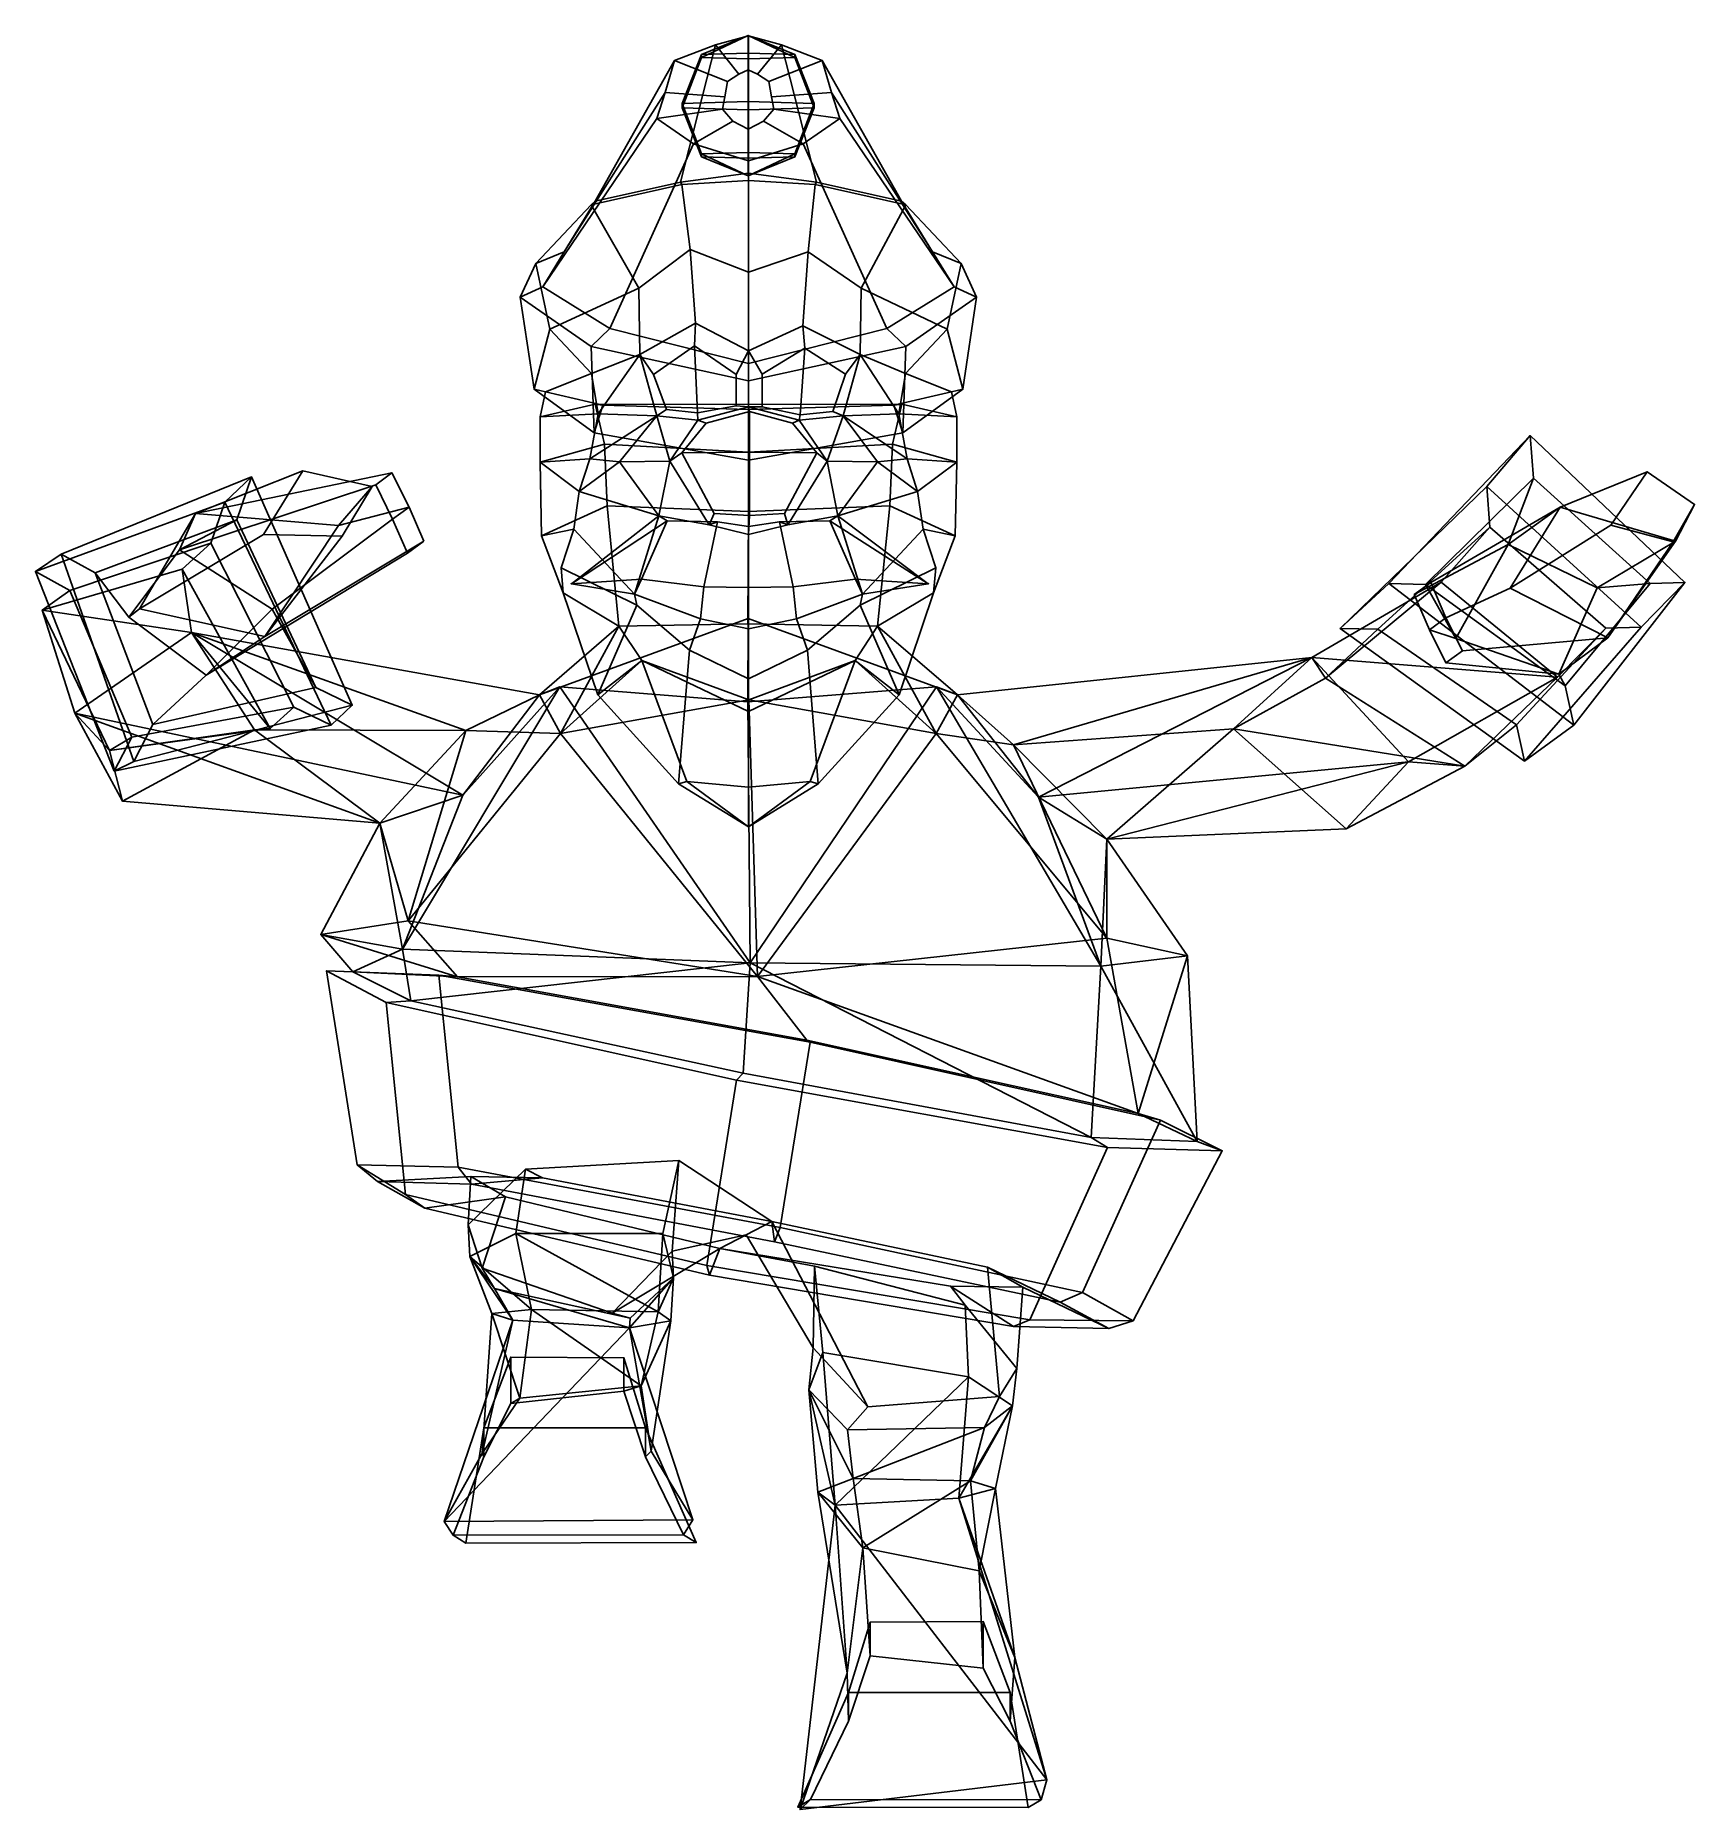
# Model space of a CAD drawing. Extents: x -209 to 274, y -153 to 364.
import ezdxf

# ---------------------------------------------------------------- set-up
doc = ezdxf.new("R2010")
doc.units = 0

msp = doc.modelspace()

# ---------------------------------------------------------------- linework, layer by layer
for p in [(-53.080547, 204.361359, 96.495125), (50.926022, 204.361359, 96.495125)]:
    msp.add_point(p)
for points in [[(-1.480983, 324.028534, 91.236755), (-1.508978, 364.054626, 31.565107), (-11.135486, 361.408691, 29.512691), (-21.269245, 321.433197, 84.269371)], [(-1.550823, 359.025208, -24.222599), (-1.550819, 364.18158, -39.463676), (-15.159712, 358.6073, -31.675127)], [(-15.159712, 358.6073, -31.675127), (-1.550819, 364.18158, -39.463676), (-15.159708, 357.771454, -46.580177)], [(-1.550819, 364.18158, -39.463676), (-1.550816, 357.353516, -54.032757), (-15.159708, 357.771454, -46.580177)], [(-1.560808, 354.180878, -29.693254), (-4.25623, 352.919006, -29.629309), (-11.135486, 361.408691, 29.512691), (-1.508978, 364.054626, 31.565107)], [(-1.560808, 354.180878, -29.693254), (-1.508978, 364.054626, 31.565107), (8.117529, 361.40863, 29.512695), (1.134614, 352.919006, -29.629307)], [(-1.550823, 359.025208, -24.222599), (12.058102, 358.6073, -31.675121), (-1.550819, 364.18158, -39.463676)], [(-1.550819, 364.18158, -39.463676), (12.058105, 357.771454, -46.58017), (-1.550816, 357.353516, -54.032757)], [(12.058102, 358.6073, -31.675121), (12.058105, 357.771454, -46.58017), (-1.550819, 364.18158, -39.463676)], [(-1.480983, 324.028534, 91.236755), (18.307278, 321.433197, 84.269371), (8.117529, 361.40863, 29.512695), (-1.508978, 364.054626, 31.565107)], [(-55.170082, 301.1203, 48.463665), (-46.129551, 315.919891, 72.529755), (-23.065844, 356.874786, 25.995867), (-25.744473, 347.536499, 18.752388)], [(-46.129551, 315.919891, 72.529755), (-21.269245, 321.433197, 84.269371), (-11.135486, 361.408691, 29.512691), (-23.065844, 356.874786, 25.995867)], [(-7.596731, 350.756775, -29.519733), (-8.346747, 346.303314, -29.294018), (-25.744473, 347.536499, 18.752388), (-23.065844, 356.874786, 25.995867)], [(-4.25623, 352.919006, -29.629309), (-7.596731, 350.756775, -29.519733), (-23.065844, 356.874786, 25.995867), (-11.135486, 361.408691, 29.512691)], [(-1.550824, 344.904968, -17.23749), (-1.550823, 359.025208, -24.222599), (-15.159712, 358.6073, -31.675127), (-20.796721, 344.313934, -27.776936)], [(-20.796721, 344.313934, -27.776936), (-15.159712, 358.6073, -31.675127), (-15.159708, 357.771454, -46.580177), (-20.796715, 343.131866, -48.855938)], [(-15.159708, 357.771454, -46.580177), (-1.550816, 357.353516, -54.032757), (-1.550815, 342.540833, -59.395405), (-20.796715, 343.131866, -48.855938)], [(-1.550824, 344.904968, -17.23749), (17.695072, 344.313934, -27.776924), (12.058102, 358.6073, -31.675121), (-1.550823, 359.025208, -24.222599)], [(12.058105, 357.771454, -46.58017), (17.695078, 343.131866, -48.855927), (-1.550815, 342.540833, -59.395405), (-1.550816, 357.353516, -54.032757)], [(1.134614, 352.919006, -29.629307), (8.117529, 361.40863, 29.512695), (20.047888, 356.874786, 25.995871), (4.475114, 350.756775, -29.51973)], [(4.475114, 350.756775, -29.51973), (20.047888, 356.874786, 25.995871), (22.726511, 347.536499, 18.752394), (5.225128, 346.303314, -29.294014)], [(43.167591, 315.919861, 72.529755), (20.047888, 356.874786, 25.995871), (8.117529, 361.40863, 29.512695), (18.307278, 321.433197, 84.269371)], [(17.695072, 344.313934, -27.776924), (17.695078, 343.131866, -48.855927), (12.058105, 357.771454, -46.58017), (12.058102, 358.6073, -31.675121)], [(52.208122, 301.12027, 48.463665), (22.726511, 347.536499, 18.752394), (20.047888, 356.874786, 25.995871), (43.167591, 315.919861, 72.529755)], [(-61.440025, 290.915314, 27.621826), (-55.170082, 301.1203, 48.463665), (-25.744473, 347.536499, 18.752388), (-28.196831, 340.003815, 12.90949)], [(-8.346747, 346.303314, -29.294018), (-9.033408, 342.710968, -29.111944), (-28.196831, 340.003815, 12.90949), (-25.744473, 347.536499, 18.752388)], [(5.225128, 346.303314, -29.294014), (22.726511, 347.536499, 18.752394), (25.178873, 340.003815, 12.909496), (5.911789, 342.710968, -29.11194)], [(58.478058, 290.915314, 27.621828), (25.178873, 340.003815, 12.909496), (22.726511, 347.536499, 18.752394), (52.208122, 301.12027, 48.463665)], [(-9.033408, 342.710968, -29.111944), (-6.032464, 339.199371, -28.933941), (-17.47917, 332.640442, 7.197935), (-28.196831, 340.003815, 12.90949)], [(-1.550824, 344.904968, -17.23749), (-20.796721, 344.313934, -27.776936), (-15.159712, 329.674347, -30.052633), (-1.550823, 330.092285, -22.600105)], [(-20.796721, 344.313934, -27.776936), (-20.796715, 343.131866, -48.855938), (-15.159709, 328.838531, -44.95768), (-15.159712, 329.674347, -30.052633)], [(-15.159709, 328.838531, -44.95768), (-20.796715, 343.131866, -48.855938), (-1.550815, 342.540833, -59.395405), (-1.550816, 328.420593, -52.410263)], [(-1.550824, 344.904968, -17.23749), (-1.550823, 330.092285, -22.600105), (12.0581, 329.674347, -30.052626), (17.695072, 344.313934, -27.776924)], [(12.058103, 328.838501, -44.957676), (-1.550816, 328.420593, -52.410263), (-1.550815, 342.540833, -59.395405), (17.695078, 343.131866, -48.855927)], [(5.911789, 342.710968, -29.11194), (25.178873, 340.003815, 12.909496), (14.461205, 332.640442, 7.197938), (2.910841, 339.199371, -28.933939)], [(17.695072, 344.313934, -27.776924), (12.0581, 329.674347, -30.052626), (12.058103, 328.838501, -44.957676), (17.695078, 343.131866, -48.855927)], [(-41.852112, 278.763458, 9.750243), (-61.440025, 290.915314, 27.621826), (-28.196831, 340.003815, 12.90949), (-17.47917, 332.640442, 7.197935)], [(-6.032464, 339.199371, -28.933941), (-1.560812, 336.833618, -28.814051), (-1.508983, 327.67981, 3.350095), (-17.47917, 332.640442, 7.197935)], [(2.910841, 339.199371, -28.933939), (14.461205, 332.640442, 7.197938), (-1.508983, 327.67981, 3.350095), (-1.560812, 336.833618, -28.814051)], [(38.890137, 278.763458, 9.750244), (14.461205, 332.640442, 7.197938), (25.178873, 340.003815, 12.909496), (58.478058, 290.915314, 27.621828)], [(-1.480985, 268.595825, -6.900946), (-41.852112, 278.763458, 9.750243), (-17.47917, 332.640442, 7.197935), (-1.508983, 327.67981, 3.350095)], [(-1.480985, 268.595825, -6.900946), (-1.508983, 327.67981, 3.350095), (14.461205, 332.640442, 7.197938), (38.890137, 278.763458, 9.750244)], [(-1.550823, 330.092285, -22.600105), (-15.159712, 329.674347, -30.052633), (-1.550829, 323.264221, -37.169125)], [(-15.159712, 329.674347, -30.052633), (-15.159709, 328.838531, -44.95768), (-1.550829, 323.264221, -37.169125)], [(-1.550829, 323.264221, -37.169125), (-15.159709, 328.838531, -44.95768), (-1.550816, 328.420593, -52.410263)], [(-1.550823, 330.092285, -22.600105), (-1.550829, 323.264221, -37.169125), (12.0581, 329.674347, -30.052626)], [(12.0581, 329.674347, -30.052626), (-1.550829, 323.264221, -37.169125), (12.058103, 328.838501, -44.957676)], [(-1.550829, 323.264221, -37.169125), (-1.550816, 328.420593, -52.410263), (12.058103, 328.838501, -44.957676)], [(-20.880581, 320.790527, 89.630844), (-21.269245, 321.433197, 84.269371), (-46.129551, 315.919891, 72.529755), (-47.371902, 314.785736, 77.74115)], [(-18.523756, 301.832581, 100.167076), (-20.880581, 320.790527, 89.630844), (-47.371902, 314.785736, 77.74115), (-33.464493, 290.57312, 92.120445)], [(-1.480983, 321.95575, 95.680748), (-1.480983, 324.028534, 91.236755), (-21.269245, 321.433197, 84.269371), (-20.880581, 320.790527, 89.630844)], [(-1.480985, 295.202393, 106.743889), (-1.480983, 321.95575, 95.680748), (-20.880581, 320.790527, 89.630844), (-18.523756, 301.832581, 100.167076)], [(-1.480985, 295.202393, 106.743889), (15.965511, 301.088654, 100.480972), (17.918613, 320.790527, 89.630844), (-1.480983, 321.95575, 95.680748)], [(-1.480983, 321.95575, 95.680748), (17.918613, 320.790527, 89.630844), (18.307278, 321.433197, 84.269371), (-1.480983, 324.028534, 91.236755)], [(15.965511, 301.088654, 100.480972), (31.374563, 290.57312, 92.120453), (44.409943, 314.785706, 77.74115), (17.918613, 320.790527, 89.630844)], [(17.918613, 320.790527, 89.630844), (44.409943, 314.785706, 77.74115), (43.167591, 315.919861, 72.529755), (18.307278, 321.433197, 84.269371)], [(-47.371902, 314.785736, 77.74115), (-46.129551, 315.919891, 72.529755), (-55.170082, 301.1203, 48.463665), (-63.468761, 297.692627, 51.050709)], [(44.409943, 314.785706, 77.74115), (60.506798, 297.692627, 51.050709), (52.208122, 301.12027, 48.463665), (43.167591, 315.919861, 72.529755)], [(-33.464493, 290.57312, 92.120445), (-47.371902, 314.785736, 77.74115), (-63.468761, 297.692627, 51.050709), (-59.4217, 278.621124, 76.473877)], [(31.374563, 290.57312, 92.120453), (56.459736, 278.621094, 76.473877), (60.506798, 297.692627, 51.050709), (44.409943, 314.785706, 77.74115)], [(-63.468761, 297.692627, 51.050709), (-55.170082, 301.1203, 48.463665), (-61.440025, 290.915314, 27.621826), (-67.994453, 287.858368, 27.112005)], [(-18.523756, 301.832581, 100.167076), (-33.464493, 290.57312, 92.120445), (-33.171783, 271.173981, 94.325401), (-16.955067, 280.313232, 105.605255)], [(-1.480985, 295.202393, 106.743889), (-18.523756, 301.832581, 100.167076), (-16.955067, 280.313232, 105.605255), (-1.480986, 272.267914, 108.228951)], [(-1.480985, 295.202393, 106.743889), (-1.480986, 272.267914, 108.228951), (14.396816, 279.518463, 105.66803), (15.965511, 301.088654, 100.480972)], [(15.965511, 301.088654, 100.480972), (14.396816, 279.518463, 105.66803), (31.081848, 271.173981, 94.325401), (31.374563, 290.57312, 92.120453)], [(60.506798, 297.692627, 51.050709), (65.032486, 287.858337, 27.112007), (58.478058, 290.915314, 27.621828), (52.208122, 301.12027, 48.463665)], [(-59.4217, 278.621124, 76.473877), (-63.468761, 297.692627, 51.050709), (-67.994453, 287.858368, 27.112005), (-63.995117, 261.042145, 42.949715)], [(56.459736, 278.621094, 76.473877), (61.03315, 261.042145, 42.949718), (65.032486, 287.858337, 27.112007), (60.506798, 297.692627, 51.050709)], [(-67.994453, 287.858368, 27.112005), (-61.440025, 290.915314, 27.621826), (-41.852112, 278.763458, 9.750243), (-47.380829, 273.473145, 7.848574)], [(-47.256161, 265.652618, 78.194908), (-33.171783, 271.173981, 94.325401), (-33.464493, 290.57312, 92.120445), (-59.4217, 278.621124, 76.473877)], [(44.294189, 265.652618, 78.194916), (56.459736, 278.621094, 76.473877), (31.374563, 290.57312, 92.120453), (31.081848, 271.173981, 94.325401)], [(65.032486, 287.858337, 27.112007), (44.418858, 273.473145, 7.848576), (38.890137, 278.763458, 9.750244), (58.478058, 290.915314, 27.621828)], [(-63.995117, 261.042145, 42.949715), (-67.994453, 287.858368, 27.112005), (-47.380829, 273.473145, 7.848574), (-46.4855, 248.3526, 19.919237)], [(61.03315, 261.042145, 42.949718), (43.523533, 248.3526, 19.919237), (44.418858, 273.473145, 7.848576), (65.032486, 287.858337, 27.112007)], [(-17.213915, 273.693878, 104.469688), (-16.955067, 280.313232, 105.605255), (-33.171783, 271.173981, 94.325401), (-29.151047, 265.325165, 94.654114)], [(-17.213915, 273.693878, 104.469688), (-5.066041, 265.321991, 106.095718), (-1.480986, 272.267914, 108.228951), (-16.955067, 280.313232, 105.605255)], [(14.903687, 272.998749, 104.268639), (14.396816, 279.518463, 105.66803), (-1.480986, 272.267914, 108.228951), (2.557207, 265.441254, 106.276031)], [(14.903687, 272.998749, 104.268639), (26.823032, 265.444672, 92.15062), (31.081848, 271.173981, 94.325401), (14.396816, 279.518463, 105.66803)], [(-59.4217, 278.621124, 76.473877), (-63.995117, 261.042145, 42.949715), (-60.689575, 260.29483, 41.984482), (-47.256161, 265.652618, 78.194908)], [(-47.380829, 273.473145, 7.848574), (-41.852112, 278.763458, 9.750243), (-1.480985, 268.595825, -6.900946), (-1.480985, 263.494965, -9.689283)], [(44.418858, 273.473145, 7.848576), (-1.480985, 263.494965, -9.689283), (-1.480985, 268.595825, -6.900946), (38.890137, 278.763458, 9.750244)], [(56.459736, 278.621094, 76.473877), (44.294189, 265.652618, 78.194916), (57.727612, 260.29483, 41.984482), (61.03315, 261.042145, 42.949718)], [(-46.4855, 248.3526, 19.919237), (-47.380829, 273.473145, 7.848574), (-1.480985, 263.494965, -9.689283), (-1.480987, 240.404053, 1.817285)], [(-45.283409, 253.855225, 78.655991), (-33.171783, 271.173981, 94.325401), (-47.256161, 265.652618, 78.194908)], [(-28.241516, 253.294617, 98.549278), (-33.171783, 271.173981, 94.325401), (-45.283409, 253.855225, 78.655991)], [(-25.404045, 255.135315, 97.547935), (-29.151047, 265.325165, 94.654114), (-33.171783, 271.173981, 94.325401), (-28.241516, 253.294617, 98.549278)], [(-16.314558, 254.200775, 102.64016), (-17.213915, 273.693878, 104.469688), (-29.151047, 265.325165, 94.654114), (-25.404045, 255.135315, 97.547935)], [(-5.066041, 265.321991, 106.095718), (-17.213915, 273.693878, 104.469688), (-16.314558, 254.200775, 102.64016), (-5.066041, 256.204712, 106.939919)], [(-5.066041, 256.204712, 106.939919), (-1.480986, 255.957306, 110.144325), (-1.480986, 272.267914, 108.228951), (-5.066041, 265.321991, 106.095718)], [(43.523533, 248.3526, 19.919237), (-1.480987, 240.404053, 1.817285), (-1.480985, 263.494965, -9.689283), (44.418858, 273.473145, 7.848576)], [(2.557207, 255.936646, 107.318275), (2.557207, 265.441254, 106.276031), (-1.480986, 272.267914, 108.228951), (-1.480986, 255.957306, 110.144325)], [(2.557207, 265.441254, 106.276031), (2.557207, 255.936646, 107.318275), (13.586674, 253.588379, 102.009949), (14.903687, 272.998749, 104.268639)], [(13.586674, 253.588379, 102.009949), (23.148998, 254.584412, 95.723228), (26.823032, 265.444672, 92.15062), (14.903687, 272.998749, 104.268639)], [(23.148998, 254.584412, 95.723228), (26.151583, 253.294617, 98.549278), (31.081848, 271.173981, 94.325401), (26.823032, 265.444672, 92.15062)], [(26.151583, 253.294617, 98.549278), (42.321434, 253.855225, 78.655991), (31.081848, 271.173981, 94.325401)], [(42.321434, 253.855225, 78.655991), (44.294189, 265.652618, 78.194916), (31.081848, 271.173981, 94.325401)], [(-47.256161, 265.652618, 78.194908), (-60.689575, 260.29483, 41.984482), (-62.193985, 253.039124, 42.462151), (-45.283409, 253.855225, 78.655991)], [(44.294189, 265.652618, 78.194916), (42.321434, 253.855225, 78.655991), (59.232014, 253.039124, 42.462151), (57.727612, 260.29483, 41.984482)], [(-63.995117, 261.042145, 42.949715), (-46.4855, 248.3526, 19.919237), (-43.899372, 256.436768, 16.176975), (-60.689575, 260.29483, 41.984482)], [(-62.193985, 253.039124, 42.462151), (-60.689575, 260.29483, 41.984482), (-43.899372, 256.436768, 16.176975), (-46.211735, 256.718475, 12.67251)], [(61.03315, 261.042145, 42.949718), (57.727612, 260.29483, 41.984482), (40.937405, 256.436768, 16.176975), (43.523533, 248.3526, 19.919237)], [(59.232014, 253.039124, 42.462151), (43.24976, 256.718506, 12.67251), (40.937405, 256.436768, 16.176975), (57.727612, 260.29483, 41.984482)], [(-62.215767, 239.845154, 44.641083), (-62.193985, 253.039124, 42.462151), (-46.211735, 256.718475, 12.67251), (-43.466957, 245.021423, 11.188781)], [(-45.283409, 253.855225, 78.655991), (-62.193985, 253.039124, 42.462151), (-62.215767, 239.845154, 44.641083), (-47.725178, 240.756104, 78.504814)], [(-47.725178, 240.756104, 78.504814), (-28.241516, 253.294617, 98.549278), (-45.283409, 253.855225, 78.655991)], [(-46.4855, 248.3526, 19.919237), (-1.480987, 240.404053, 1.817285), (-1.480986, 255.17337, -0.729766), (-43.899372, 256.436768, 16.176975)], [(-46.211735, 256.718475, 12.67251), (-43.899372, 256.436768, 16.176975), (-1.480986, 255.17337, -0.729766), (-1.480986, 256.644318, -2.405132)], [(-43.466957, 245.021423, 11.188781), (-46.211735, 256.718475, 12.67251), (-1.480986, 256.644318, -2.405132), (-1.480986, 242.768127, -0.945824)], [(-16.314558, 254.200775, 102.64016), (-25.404045, 255.135315, 97.547935), (-28.241516, 253.294617, 98.549278), (-16.281666, 252.013733, 104.835991)], [(-1.222603, 242.754028, 128.666168), (-1.222603, 254.570953, 124.536148), (-13.845478, 251.136719, 121.01963), (-20.921806, 242.572357, 122.216965)], [(-16.314558, 254.200775, 102.64016), (-16.281666, 252.013733, 104.835991), (-1.480986, 255.957306, 110.144325), (-5.066041, 256.204712, 106.939919)], [(-1.222603, 254.570953, 124.536148), (-1.480986, 255.957306, 110.144325), (-16.281666, 252.013733, 104.835991), (-13.845478, 251.136719, 121.01963)], [(43.523533, 248.3526, 19.919237), (40.937405, 256.436768, 16.176975), (-1.480986, 255.17337, -0.729766), (-1.480987, 240.404053, 1.817285)], [(43.24976, 256.718506, 12.67251), (-1.480986, 256.644318, -2.405132), (-1.480986, 255.17337, -0.729766), (40.937405, 256.436768, 16.176975)], [(40.504986, 245.021423, 11.188781), (-1.480986, 242.768127, -0.945824), (-1.480986, 256.644318, -2.405132), (43.24976, 256.718506, 12.67251)], [(-1.222603, 254.570953, 124.536148), (11.400269, 251.136719, 121.01963), (13.319693, 252.013733, 104.835991), (-1.480986, 255.957306, 110.144325)], [(13.586674, 253.588379, 102.009949), (2.557207, 255.936646, 107.318275), (-1.480986, 255.957306, 110.144325), (13.319693, 252.013733, 104.835991)], [(-1.222603, 242.754028, 128.666168), (18.476597, 242.572357, 122.216965), (11.400269, 251.136719, 121.01963), (-1.222603, 254.570953, 124.536148)], [(13.586674, 253.588379, 102.009949), (13.319693, 252.013733, 104.835991), (26.151583, 253.294617, 98.549278), (23.148998, 254.584412, 95.723228)], [(44.76321, 240.756104, 78.504814), (42.321434, 253.855225, 78.655991), (26.151583, 253.294617, 98.549278)], [(59.253799, 239.845154, 44.641083), (40.504986, 245.021423, 11.188781), (43.24976, 256.718506, 12.67251), (59.232014, 253.039124, 42.462151)], [(42.321434, 253.855225, 78.655991), (44.76321, 240.756104, 78.504814), (59.253799, 239.845154, 44.641083), (59.232014, 253.039124, 42.462151)], [(-39.071201, 239.939331, 101.72583), (-28.241516, 253.294617, 98.549278), (-47.725178, 240.756104, 78.504814)], [(-39.071201, 239.939331, 101.72583), (-24.439442, 240.092712, 104.760262), (-28.241516, 253.294617, 98.549278)], [(-24.439442, 240.092712, 104.760262), (-16.281666, 252.013733, 104.835991), (-28.241516, 253.294617, 98.549278)], [(-20.921806, 242.572357, 122.216965), (-13.845478, 251.136719, 121.01963), (-16.281666, 252.013733, 104.835991), (-24.439442, 240.092712, 104.760262)], [(18.476597, 242.572357, 122.216965), (21.47747, 240.092712, 104.760262), (13.319693, 252.013733, 104.835991), (11.400269, 251.136719, 121.01963)], [(21.47747, 240.092712, 104.760262), (26.151583, 253.294617, 98.549278), (13.319693, 252.013733, 104.835991)], [(36.10923, 239.939331, 101.72583), (26.151583, 253.294617, 98.549278), (21.47747, 240.092712, 104.760262)], [(36.10923, 239.939331, 101.72583), (44.76321, 240.756104, 78.504814), (26.151583, 253.294617, 98.549278)], [(-61.779411, 218.290894, 46.003769), (-62.215767, 239.845154, 44.641083), (-43.466957, 245.021423, 11.188781), (-42.67424, 227.033752, 14.099627)], [(-42.67424, 227.033752, 14.099627), (-43.466957, 245.021423, 11.188781), (-1.480986, 242.768127, -0.945824), (-1.480986, 225.408051, 3.485335)], [(39.712269, 227.033752, 14.099627), (-1.480986, 225.408051, 3.485335), (-1.480986, 242.768127, -0.945824), (40.504986, 245.021423, 11.188781)], [(58.817448, 218.290894, 46.003769), (39.712269, 227.033752, 14.099627), (40.504986, 245.021423, 11.188781), (59.253799, 239.845154, 44.641083)], [(170.988953, 191.363647, 113.972092), (185.155518, 204.397858, 140.929077), (226.385193, 247.54541, 98.930054), (213.770584, 232.668396, 73.064835)], [(185.155518, 204.397858, 140.929077), (195.916458, 204.174164, 135.766418), (227.395081, 235.13501, 104.430435), (226.385193, 247.54541, 98.930054)], [(271.477966, 204.757751, 98.474503), (258.721771, 191.729431, 70.823868), (213.770584, 232.668396, 73.064835), (226.385193, 247.54541, 98.930054)], [(271.477966, 204.757751, 98.474503), (226.385193, 247.54541, 98.930054), (227.395081, 235.13501, 104.430435), (261.312256, 204.446808, 103.603859)], [(-47.725178, 240.756104, 78.504814), (-62.215767, 239.845154, 44.641083), (-50.791252, 231.232727, 77.948036)], [(-52.396996, 220.302795, 78.12674), (-50.791252, 231.232727, 77.948036), (-62.215767, 239.845154, 44.641083), (-61.779411, 218.290894, 46.003769)], [(-50.791252, 231.232727, 77.948036), (-39.071201, 239.939331, 101.72583), (-47.725178, 240.756104, 78.504814)], [(-27.574581, 224.126007, 98.608398), (-39.071201, 239.939331, 101.72583), (-50.791252, 231.232727, 77.948036)], [(-27.574581, 224.126007, 98.608398), (-24.439442, 240.092712, 104.760262), (-39.071201, 239.939331, 101.72583)], [(-12.947447, 221.505615, 104.511536), (-24.439442, 240.092712, 104.760262), (-27.574581, 224.126007, 98.608398)], [(-11.497478, 224.824371, 117.381271), (-20.921806, 242.572357, 122.216965), (-24.439442, 240.092712, 104.760262), (-12.947447, 221.505615, 104.511536)], [(-1.222603, 224.302917, 122.611298), (-1.222603, 242.754028, 128.666168), (-20.921806, 242.572357, 122.216965), (-11.497478, 224.824371, 117.381271)], [(-1.222603, 224.302917, 122.611298), (9.052271, 224.824371, 117.381271), (18.476597, 242.572357, 122.216965), (-1.222603, 242.754028, 128.666168)], [(9.052271, 224.824371, 117.381271), (9.985475, 221.505615, 104.511536), (21.47747, 240.092712, 104.760262), (18.476597, 242.572357, 122.216965)], [(9.985475, 221.505615, 104.511536), (24.61261, 224.126007, 98.608398), (21.47747, 240.092712, 104.760262)], [(24.61261, 224.126007, 98.608398), (36.10923, 239.939331, 101.72583), (21.47747, 240.092712, 104.760262)], [(24.61261, 224.126007, 98.608398), (47.829285, 231.232727, 77.948036), (36.10923, 239.939331, 101.72583)], [(47.829285, 231.232727, 77.948036), (44.76321, 240.756104, 78.504814), (36.10923, 239.939331, 101.72583)], [(44.76321, 240.756104, 78.504814), (47.829285, 231.232727, 77.948036), (59.253799, 239.845154, 44.641083)], [(49.435028, 220.302795, 78.12674), (58.817448, 218.290894, 46.003769), (59.253799, 239.845154, 44.641083), (47.829285, 231.232727, 77.948036)], [(-201.788651, 213.02124, 125.171608), (-146.330399, 235.48938, 108.321869), (-154.096542, 228.179626, 77.732361), (-209.315201, 207.941589, 93.319382)], [(-201.788651, 213.02124, 125.171608), (-191.873001, 207.548584, 123.955742), (-150.659393, 222.967468, 111.444847), (-146.330399, 235.48938, 108.321869)], [(-142.84259, 218.718445, 201.183075), (-131.350967, 237.236511, 201.943954), (-162.634659, 224.848114, 141.622726), (-178.993774, 197.100281, 158.412659)], [(-105.392235, 236.691956, 131.950348), (-110.143822, 233.215271, 120.426582), (-167.35675, 214.232117, 108.416901), (-162.634659, 224.848114, 141.622726)], [(-105.211098, 223.160156, 122.359604), (-140.282364, 196.951996, 103.408875), (-167.35675, 214.232117, 108.416901), (-110.143822, 233.215271, 120.426582)], [(-111.137741, 232.674164, 196.207932), (-120.961037, 221.327332, 143.522812), (-162.634659, 224.848114, 141.622726), (-131.350967, 237.236511, 201.943954)], [(-100.347565, 226.679352, 133.844879), (-105.392235, 236.691956, 131.950348), (-162.634659, 224.848114, 141.622726), (-120.961037, 221.327332, 143.522812)], [(-123.117302, 163.145142, 82.26683), (-154.096542, 228.179626, 77.732361), (-146.330399, 235.48938, 108.321869), (-116.976463, 168.944916, 114.29673)], [(-116.976463, 168.944916, 114.29673), (-146.330399, 235.48938, 108.321869), (-150.659393, 222.967468, 111.444847), (-127.62133, 174.15744, 115.717201)], [(-119.879372, 218.214722, 205.625641), (-111.137741, 232.674164, 196.207932), (-131.350967, 237.236511, 201.943954), (-142.84259, 218.718445, 201.183075)], [(-100.347565, 226.679352, 133.844879), (-105.211098, 223.160156, 122.359604), (-110.143822, 233.215271, 120.426582), (-105.392235, 236.691956, 131.950348)], [(204.678665, 188.44043, 122.141502), (219.926086, 215.799744, 105.985062), (227.395081, 235.13501, 104.430435), (195.916458, 204.174164, 135.766418)], [(245.922104, 203.146729, 100.53447), (261.312256, 204.446808, 103.603859), (227.395081, 235.13501, 104.430435), (219.926086, 215.799744, 105.985062)], [(249.931885, 221.451904, 207.385345), (260.52829, 237.000122, 196.980499), (235.094131, 226.697479, 133.594772), (220.513992, 203.118164, 164.965683)], [(274.287811, 227.485901, 182.990845), (268.748108, 216.782959, 124.183327), (235.094131, 226.697479, 133.594772), (260.52829, 237.000122, 196.980499)], [(268.06134, 216.573944, 202.725586), (274.287811, 227.485901, 182.990845), (260.52829, 237.000122, 196.980499), (249.931885, 221.451904, 207.385345)], [(-209.315201, 207.941589, 93.319382), (-154.096542, 228.179626, 77.732361), (-158.15686, 216.19101, 80.703888), (-199.26738, 202.350983, 92.095161)], [(-123.117302, 163.145142, 82.26683), (-133.965942, 168.414307, 83.722015), (-158.15686, 216.19101, 80.703888), (-154.096542, 228.179626, 77.732361)], [(-119.879372, 218.214722, 205.625641), (-142.460251, 188.98822, 147.361694), (-120.961037, 221.327332, 143.522812), (-111.137741, 232.674164, 196.207932)], [(-52.396996, 220.302795, 78.12674), (-34.68259, 201.300049, 104.917747), (-27.574581, 224.126007, 98.608398), (-50.791252, 231.232727, 77.948036)], [(49.435028, 220.302795, 78.12674), (47.829285, 231.232727, 77.948036), (24.61261, 224.126007, 98.608398), (31.720617, 201.300049, 104.917747)], [(170.988953, 191.363647, 113.972092), (213.770584, 232.668396, 73.064835), (214.661728, 220.823059, 78.350395), (181.945984, 191.099365, 108.733017)], [(258.721771, 191.729431, 70.823868), (248.410233, 191.376465, 76.044968), (214.661728, 220.823059, 78.350395), (213.770584, 232.668396, 73.064835)], [(-182.127518, 194.605164, 119.653488), (-167.35675, 214.232117, 108.416901), (-150.659393, 222.967468, 111.444847), (-191.873001, 207.548584, 123.955742)], [(-178.993774, 197.100281, 158.412659), (-162.634659, 224.848114, 141.622726), (-167.35675, 214.232117, 108.416901), (-182.127518, 194.605164, 119.653488)], [(-140.282364, 196.951996, 103.408875), (-127.62133, 174.15744, 115.717201), (-150.659393, 222.967468, 111.444847), (-167.35675, 214.232117, 108.416901)], [(-100.87616, 213.304688, 124.506996), (-159.514526, 177.751343, 116.325623), (-140.282364, 196.951996, 103.408875), (-105.211098, 223.160156, 122.359604)], [(-96.100349, 216.795502, 136.061005), (-100.347565, 226.679352, 133.844879), (-120.961037, 221.327332, 143.522812), (-142.460251, 188.98822, 147.361694)], [(-96.100349, 216.795502, 136.061005), (-100.87616, 213.304688, 124.506996), (-105.211098, 223.160156, 122.359604), (-100.347565, 226.679352, 133.844879)], [(-55.450871, 201.67926, 50.112881), (-61.779411, 218.290894, 46.003769), (-42.67424, 227.033752, 14.099627), (-39.309376, 192.031281, 31.855993)], [(-25.208391, 222.705383, 112.608627), (-27.574581, 224.126007, 98.608398), (-53.080547, 204.361359, 96.495125)], [(-53.080547, 204.361359, 96.495125), (-27.574581, 224.126007, 98.608398), (-34.68259, 201.300049, 104.917747)], [(-32.685593, 205.656647, 115.00264), (-25.208391, 222.705383, 112.608627), (-53.080547, 204.361359, 96.495125)], [(-39.309376, 192.031281, 31.855993), (-42.67424, 227.033752, 14.099627), (-1.480986, 225.408051, 3.485335), (-1.638626, 192.683167, 8.88728)], [(-10.511021, 222.443115, 112.725739), (-25.208391, 222.705383, 112.608627), (-32.685593, 205.656647, 115.00264), (-14.471973, 203.465332, 123.670204)], [(-25.208391, 222.705383, 112.608627), (-10.511021, 222.443115, 112.725739), (-12.947447, 221.505615, 104.511536), (-27.574581, 224.126007, 98.608398)], [(-14.471973, 203.465332, 123.670204), (-1.480986, 203.261841, 124.353912), (-1.480986, 221.029053, 115.474304), (-10.511021, 222.443115, 112.725739)], [(-1.222603, 224.302917, 122.611298), (-11.497478, 224.824371, 117.381271), (-12.947447, 221.505615, 104.511536), (-1.480986, 218.718262, 110.43103)], [(-1.480986, 221.029053, 115.474304), (-1.480986, 218.718262, 110.43103), (-12.947447, 221.505615, 104.511536), (-10.511021, 222.443115, 112.725739)], [(36.174686, 192.031281, 31.855993), (-1.638626, 192.683167, 8.88728), (-1.480986, 225.408051, 3.485335), (39.712269, 227.033752, 14.099627)], [(-1.222603, 224.302917, 122.611298), (-1.480986, 218.718262, 110.43103), (9.985475, 221.505615, 104.511536), (9.052271, 224.824371, 117.381271)], [(11.51, 203.465332, 123.670204), (7.54905, 222.443115, 112.725739), (-1.480986, 221.029053, 115.474304), (-1.480986, 203.261841, 124.353912)], [(-1.480986, 221.029053, 115.474304), (7.54905, 222.443115, 112.725739), (9.985475, 221.505615, 104.511536), (-1.480986, 218.718262, 110.43103)], [(22.24642, 222.705383, 112.608627), (24.61261, 224.126007, 98.608398), (9.985475, 221.505615, 104.511536), (7.54905, 222.443115, 112.725739)], [(7.54905, 222.443115, 112.725739), (11.51, 203.465332, 123.670204), (29.723621, 205.656647, 115.00264), (22.24642, 222.705383, 112.608627)], [(22.24642, 222.705383, 112.608627), (50.926022, 204.361359, 96.495125), (24.61261, 224.126007, 98.608398)], [(29.723621, 205.656647, 115.00264), (50.926022, 204.361359, 96.495125), (22.24642, 222.705383, 112.608627)], [(50.926022, 204.361359, 96.495125), (31.720617, 201.300049, 104.917747), (24.61261, 224.126007, 98.608398)], [(52.488899, 201.67926, 50.112881), (36.174686, 192.031281, 31.855993), (39.712269, 227.033752, 14.099627), (58.817448, 218.290894, 46.003769)], [(197.398422, 204.688965, 173.659546), (235.094131, 226.697479, 133.594772), (219.926086, 215.799744, 105.985062), (192.581329, 201.188934, 162.170105)], [(201.755417, 194.431213, 175.914368), (220.513992, 203.118164, 164.965683), (235.094131, 226.697479, 133.594772), (197.398422, 204.688965, 173.659546)], [(268.748108, 216.782959, 124.183327), (245.922104, 203.146729, 100.53447), (219.926086, 215.799744, 105.985062), (235.094131, 226.697479, 133.594772)], [(268.06134, 216.573944, 202.725586), (249.016891, 188.608429, 142.608917), (268.748108, 216.782959, 124.183327), (274.287811, 227.485901, 182.990845)], [(-119.879372, 218.214722, 205.625641), (-142.84259, 218.718445, 201.183075), (-178.993774, 197.100281, 158.412659), (-142.460251, 188.98822, 147.361694)], [(-55.450871, 201.67926, 50.112881), (-56.12022, 209.044739, 81.29702), (-52.396996, 220.302795, 78.12674), (-61.779411, 218.290894, 46.003769)], [(-52.396996, 220.302795, 78.12674), (-56.12022, 209.044739, 81.29702), (-33.99942, 198.078308, 95.906563), (-34.68259, 201.300049, 104.917747)], [(49.435028, 220.302795, 78.12674), (31.720617, 201.300049, 104.917747), (31.037447, 198.078308, 95.906563), (53.158257, 209.044739, 81.29702)], [(52.488899, 201.67926, 50.112881), (58.817448, 218.290894, 46.003769), (49.435028, 220.302795, 78.12674), (53.158257, 209.044739, 81.29702)], [(200.43457, 204.832031, 49.21072), (166.710007, 176.840149, 79.25087), (181.945984, 191.099365, 108.733017), (214.661728, 220.823059, 78.350395)], [(248.410233, 191.376465, 76.044968), (234.339523, 177.122101, 45.989731), (200.43457, 204.832031, 49.21072), (214.661728, 220.823059, 78.350395)], [(268.06134, 216.573944, 202.725586), (249.931885, 221.451904, 207.385345), (220.513992, 203.118164, 164.965683), (249.016891, 188.608429, 142.608917)], [(-186.383377, 149.712799, 98.429672), (-180.656357, 152.547058, 131.997864), (-201.788651, 213.02124, 125.171608), (-209.315201, 207.941589, 93.319382)], [(-199.26738, 202.350983, 92.095161), (-158.15686, 216.19101, 80.703888), (-166.533981, 208.619507, 46.356506), (-207.331589, 196.682556, 57.348545)], [(-180.656357, 152.547058, 131.997864), (-175.084183, 163.287659, 128.912857), (-191.873001, 207.548584, 123.955742), (-201.788651, 213.02124, 125.171608)], [(-166.533981, 208.619507, 46.356506), (-158.15686, 216.19101, 80.703888), (-133.965942, 168.414307, 83.722015), (-140.885284, 162.150879, 48.828598)], [(-96.100349, 216.795502, 136.061005), (-142.460251, 188.98822, 147.361694), (-159.514526, 177.751343, 116.325623), (-100.87616, 213.304688, 124.506996)], [(197.036514, 190.963562, 164.353317), (192.581329, 201.188934, 162.170105), (219.926086, 215.799744, 105.985062), (204.678665, 188.44043, 122.141502)], [(249.016891, 188.608429, 142.608917), (234.767548, 178.021423, 114.408997), (245.922104, 203.146729, 100.53447), (268.748108, 216.782959, 124.183327)], [(-186.383377, 149.712799, 98.429672), (-209.315201, 207.941589, 93.319382), (-199.26738, 202.350983, 92.095161), (-181.211685, 159.650085, 95.571846)], [(-207.331589, 196.682556, 57.348545), (-166.533981, 208.619507, 46.356506), (-163.870316, 190.170105, -3.595903)], [(-159.514526, 177.751343, 116.325623), (-182.127518, 194.605164, 119.653488), (-191.873001, 207.548584, 123.955742), (-175.084183, 163.287659, 128.912857)], [(-140.885284, 162.150879, 48.828598), (-163.870316, 190.170105, -3.595903), (-166.533981, 208.619507, 46.356506)], [(-33.99942, 198.078308, 95.906563), (-56.12022, 209.044739, 81.29702), (-55.450871, 201.67926, 50.112881), (-45.372803, 172.031799, 66.107307)], [(31.037447, 198.078308, 95.906563), (42.410831, 172.031799, 66.107307), (52.488899, 201.67926, 50.112881), (53.158257, 209.044739, 81.29702)], [(-187.717804, 155.787781, 60.170712), (-181.211685, 159.650085, 95.571846), (-199.26738, 202.350983, 92.095161), (-207.331589, 196.682556, 57.348545)], [(-45.372803, 172.031799, 66.107307), (-55.450871, 201.67926, 50.112881), (-39.309376, 192.031281, 31.855993), (-32.536327, 181.968811, 60.032959)], [(-34.68259, 201.300049, 104.917747), (-32.685593, 205.656647, 115.00264), (-53.080547, 204.361359, 96.495125)], [(-14.471973, 203.465332, 123.670204), (-32.685593, 205.656647, 115.00264), (-34.68259, 201.300049, 104.917747), (-15.4736, 194.16629, 113.76458)], [(-1.480986, 203.261841, 124.353912), (-14.471973, 203.465332, 123.670204), (-15.4736, 194.16629, 113.76458), (-1.480986, 191.199493, 119.235947)], [(-1.480986, 203.261841, 124.353912), (-1.480986, 191.199493, 119.235947), (12.511627, 194.16629, 113.76458), (11.51, 203.465332, 123.670204)], [(11.51, 203.465332, 123.670204), (12.511627, 194.16629, 113.76458), (31.720617, 201.300049, 104.917747), (29.723621, 205.656647, 115.00264)], [(42.410831, 172.031799, 66.107307), (29.651133, 181.968811, 60.032959), (36.174686, 192.031281, 31.855993), (52.488899, 201.67926, 50.112881)], [(31.720617, 201.300049, 104.917747), (50.926022, 204.361359, 96.495125), (29.723621, 205.656647, 115.00264)], [(166.710007, 176.840149, 79.25087), (200.43457, 204.832031, 49.21072), (162.763977, 182.846802, 18.909954)], [(234.339523, 177.122101, 45.989731), (162.763977, 182.846802, 18.909954), (200.43457, 204.832031, 49.21072)], [(224.734024, 152.666199, 106.341064), (239.088135, 163.17511, 135.516006), (185.155518, 204.397858, 140.929077), (170.988953, 191.363647, 113.972092)], [(239.088135, 163.17511, 135.516006), (236.55191, 174.625, 131.227234), (195.916458, 204.174164, 135.766418), (185.155518, 204.397858, 140.929077)], [(201.755417, 194.431213, 175.914368), (197.398422, 204.688965, 173.659546), (192.581329, 201.188934, 162.170105), (197.036514, 190.963562, 164.353317)], [(234.767548, 178.021423, 114.408997), (204.678665, 188.44043, 122.141502), (195.916458, 204.174164, 135.766418), (236.55191, 174.625, 131.227234)], [(206.627762, 184.770233, 177.802963), (249.016891, 188.608429, 142.608917), (220.513992, 203.118164, 164.965683), (201.755417, 194.431213, 175.914368)], [(224.734024, 152.666199, 106.341064), (258.721771, 191.729431, 70.823868), (271.477966, 204.757751, 98.474503), (239.088135, 163.17511, 135.516006)], [(234.767548, 178.021423, 114.408997), (236.55191, 174.625, 131.227234), (261.312256, 204.446808, 103.603859), (245.922104, 203.146729, 100.53447)], [(239.088135, 163.17511, 135.516006), (271.477966, 204.757751, 98.474503), (261.312256, 204.446808, 103.603859), (236.55191, 174.625, 131.227234)], [(-207.331589, 196.682556, 57.348545), (-163.870316, 190.170105, -3.595903), (-197.853271, 166.627441, -17.124519)], [(-187.717804, 155.787781, 60.170712), (-207.331589, 196.682556, 57.348545), (-197.853271, 166.627441, -17.124519)], [(-142.460251, 188.98822, 147.361694), (-178.993774, 197.100281, 158.412659), (-182.127518, 194.605164, 119.653488), (-159.514526, 177.751343, 116.325623)], [(-159.514526, 177.751343, 116.325623), (-175.084183, 163.287659, 128.912857), (-127.62133, 174.15744, 115.717201), (-140.282364, 196.951996, 103.408875)], [(-21.841021, 146.030273, 97.859222), (-18.655895, 185.014771, 115.812431), (-33.99942, 198.078308, 95.906563), (-45.372803, 172.031799, 66.107307)], [(-18.655895, 185.014771, 115.812431), (-15.4736, 194.16629, 113.76458), (-34.68259, 201.300049, 104.917747), (-33.99942, 198.078308, 95.906563)], [(15.69392, 185.014771, 115.812431), (31.037447, 198.078308, 95.906563), (31.720617, 201.300049, 104.917747), (12.511627, 194.16629, 113.76458)], [(18.879047, 146.030273, 97.859222), (42.410831, 172.031799, 66.107307), (31.037447, 198.078308, 95.906563), (15.69392, 185.014771, 115.812431)], [(-1.602524, 194.19397, 5.078217), (-1.624559, 169.934082, -46.094997), (-56.447929, 174.35022, -36.493587), (-62.41869, 171.993164, 2.442905)], [(-1.602524, 194.19397, 5.078217), (-62.41869, 171.993164, 2.442905), (-39.309376, 192.031281, 31.855993), (-1.638626, 192.683167, 8.88728)], [(-62.41869, 171.993164, 2.442905), (-56.285347, 160.666718, 59.291286), (-39.309376, 192.031281, 31.855993)], [(-56.285347, 160.666718, 59.291286), (-32.536327, 181.968811, 60.032959), (-39.309376, 192.031281, 31.855993)], [(-1.480986, 176.669312, 122.178642), (-1.480986, 191.199493, 119.235947), (-15.4736, 194.16629, 113.76458), (-18.655895, 185.014771, 115.812431)], [(-1.638626, 192.683167, 8.88728), (36.174686, 192.031281, 31.855993), (59.408466, 171.98584, 0.78191), (-1.602524, 194.19397, 5.078217)], [(-1.602524, 194.19397, 5.078217), (59.408466, 171.98584, 0.78191), (53.369083, 174.35022, -36.493587), (-1.624559, 169.934082, -46.094997)], [(-1.480986, 176.669312, 122.178642), (15.69392, 185.014771, 115.812431), (12.511627, 194.16629, 113.76458), (-1.480986, 191.199493, 119.235947)], [(53.264454, 160.666718, 59.291286), (36.174686, 192.031281, 31.855993), (29.651133, 181.968811, 60.032959)], [(59.408466, 171.98584, 0.78191), (36.174686, 192.031281, 31.855993), (53.264454, 160.666718, 59.291286)], [(224.734024, 152.666199, 106.341064), (170.988953, 191.363647, 113.972092), (181.945984, 191.099365, 108.733017), (222.372879, 163.266785, 102.376801)], [(206.627762, 184.770233, 177.802963), (201.755417, 194.431213, 175.914368), (197.036514, 190.963562, 164.353317), (201.805588, 181.262909, 166.273254)], [(207.317764, 151.206787, 71.743698), (234.339523, 177.122101, 45.989731), (248.410233, 191.376465, 76.044968), (222.372879, 163.266785, 102.376801)], [(224.734024, 152.666199, 106.341064), (222.372879, 163.266785, 102.376801), (248.410233, 191.376465, 76.044968), (258.721771, 191.729431, 70.823868)], [(-84.704269, 142.749359, -29.051956), (-197.853271, 166.627441, -17.124519), (-163.870316, 190.170105, -3.595903)], [(-83.830978, 161.53949, 48.26268), (-62.41869, 171.993164, 2.442905), (-163.870316, 190.170105, -3.595903)], [(-83.830978, 161.53949, 48.26268), (-163.870316, 190.170105, -3.595903), (-145.462921, 161.804718, 36.994221)], [(-84.704269, 142.749359, -29.051956), (-163.870316, 190.170105, -3.595903), (-62.41869, 171.993164, 2.442905)], [(-140.885284, 162.150879, 48.828598), (-145.462921, 161.804718, 36.994221), (-163.870316, 190.170105, -3.595903)], [(166.710007, 176.840149, 79.25087), (207.317764, 151.206787, 71.743698), (222.372879, 163.266785, 102.376801), (181.945984, 191.099365, 108.733017)], [(201.805588, 181.262909, 166.273254), (197.036514, 190.963562, 164.353317), (204.678665, 188.44043, 122.141502), (234.767548, 178.021423, 114.408997)], [(206.627762, 184.770233, 177.802963), (201.805588, 181.262909, 166.273254), (234.767548, 178.021423, 114.408997), (249.016891, 188.608429, 142.608917)], [(-1.404207, 170.559937, 67.180084), (-32.536327, 181.968811, 60.032959), (-56.285347, 160.666718, 59.291286)], [(-21.841021, 146.030273, 97.859222), (-45.372803, 172.031799, 66.107307), (-32.536327, 181.968811, 60.032959), (-19.422075, 146.722534, 81.952538)], [(-19.422075, 146.722534, 81.952538), (-32.536327, 181.968811, 60.032959), (-1.480986, 167.125092, 56.009388), (-1.480986, 145.088409, 77.656464)], [(-1.480986, 167.125092, 56.009388), (-32.536327, 181.968811, 60.032959), (-1.404207, 170.559937, 67.180084)], [(-1.480986, 133.513123, 101.101158), (-1.480986, 176.669312, 122.178642), (-18.655895, 185.014771, 115.812431), (-21.841021, 146.030273, 97.859222)], [(-1.480986, 133.513123, 101.101158), (18.879047, 146.030273, 97.859222), (15.69392, 185.014771, 115.812431), (-1.480986, 176.669312, 122.178642)], [(16.460102, 146.722534, 81.952538), (-1.480986, 145.088409, 77.656464), (-1.480986, 167.125092, 56.009388), (29.651133, 181.968811, 60.032959)], [(-1.480986, 167.125092, 56.009388), (-1.404207, 170.559937, 67.180084), (29.651133, 181.968811, 60.032959)], [(-1.404207, 170.559937, 67.180084), (53.264454, 160.666718, 59.291286), (29.651133, 181.968811, 60.032959)], [(18.879047, 146.030273, 97.859222), (16.460102, 146.722534, 81.952538), (29.651133, 181.968811, 60.032959), (42.410831, 172.031799, 66.107307)], [(75.737328, 157.400269, 47.877686), (162.763977, 182.846802, 18.909954), (59.408466, 171.98584, 0.78191)], [(83.051559, 142.15509, -28.064615), (59.408466, 171.98584, 0.78191), (162.763977, 182.846802, 18.909954)], [(75.737328, 157.400269, 47.877686), (139.860809, 162.102905, 59.599808), (162.763977, 182.846802, 18.909954)], [(83.051559, 142.15509, -28.064615), (162.763977, 182.846802, 18.909954), (190.871521, 152.470673, 10.119864)], [(166.710007, 176.840149, 79.25087), (162.763977, 182.846802, 18.909954), (139.860809, 162.102905, 59.599808)], [(234.339523, 177.122101, 45.989731), (190.871521, 152.470673, 10.119864), (162.763977, 182.846802, 18.909954)], [(207.317764, 151.206787, 71.743698), (166.710007, 176.840149, 79.25087), (139.860809, 162.102905, 59.599808)], [(207.317764, 151.206787, 71.743698), (190.871521, 152.470673, 10.119864), (234.339523, 177.122101, 45.989731)], [(-180.656357, 152.547058, 131.997864), (-116.976463, 168.944916, 114.29673), (-127.62133, 174.15744, 115.717201), (-175.084183, 163.287659, 128.912857)], [(-102.375595, 97.888885, -65.95919), (-56.447929, 174.35022, -36.493587), (-0.938833, 93.886856, -101.605347)], [(-102.375595, 97.888885, -65.95919), (-84.704269, 142.749359, -29.051956), (-56.447929, 174.35022, -36.493587)], [(-84.704269, 142.749359, -29.051956), (-62.41869, 171.993164, 2.442905), (-56.447929, 174.35022, -36.493587)], [(-83.830978, 161.53949, 48.26268), (-56.285347, 160.666718, 59.291286), (-62.41869, 171.993164, 2.442905)], [(-0.938833, 93.886856, -101.605347), (-56.447929, 174.35022, -36.493587), (-1.624559, 169.934082, -46.094997)], [(-0.938833, 93.886856, -101.605347), (-1.624559, 169.934082, -46.094997), (53.369083, 174.35022, -36.493587)], [(101.242508, 92.86232, -68.60128), (-0.938833, 93.886856, -101.605347), (53.369083, 174.35022, -36.493587)], [(75.737328, 157.400269, 47.877686), (59.408466, 171.98584, 0.78191), (53.264454, 160.666718, 59.291286)], [(83.051559, 142.15509, -28.064615), (53.369083, 174.35022, -36.493587), (59.408466, 171.98584, 0.78191)], [(101.242508, 92.86232, -68.60128), (53.369083, 174.35022, -36.493587), (83.051559, 142.15509, -28.064615)], [(-108.963326, 134.546875, 9.19636), (-197.853271, 166.627441, -17.124519), (-84.704269, 142.749359, -29.051956)], [(-183.929489, 140.940521, 17.001223), (-197.853271, 166.627441, -17.124519), (-108.963326, 134.546875, 9.19636)], [(-187.717804, 155.787781, 60.170712), (-197.853271, 166.627441, -17.124519), (-183.929489, 140.940521, 17.001223)], [(-140.885284, 162.150879, 48.828598), (-133.965942, 168.414307, 83.722015), (-181.211685, 159.650085, 95.571846), (-187.717804, 155.787781, 60.170712)], [(-186.383377, 149.712799, 98.429672), (-123.117302, 163.145142, 82.26683), (-116.976463, 168.944916, 114.29673), (-180.656357, 152.547058, 131.997864)], [(-186.383377, 149.712799, 98.429672), (-181.211685, 159.650085, 95.571846), (-133.965942, 168.414307, 83.722015), (-123.117302, 163.145142, 82.26683)], [(1.169824, 89.923187, 116.774597), (-1.404207, 170.559937, 67.180084), (-56.285347, 160.666718, 59.291286)], [(1.169824, 89.923187, 116.774597), (53.264454, 160.666718, 59.291286), (-1.404207, 170.559937, 67.180084)], [(-187.717804, 155.787781, 60.170712), (-145.462921, 161.804718, 36.994221), (-140.885284, 162.150879, 48.828598)], [(-187.717804, 155.787781, 60.170712), (-183.929489, 140.940521, 17.001223), (-145.462921, 161.804718, 36.994221)], [(-183.929489, 140.940521, 17.001223), (-108.963326, 134.546875, 9.19636), (-145.462921, 161.804718, 36.994221)], [(-108.963326, 134.546875, 9.19636), (-83.830978, 161.53949, 48.26268), (-145.462921, 161.804718, 36.994221)], [(-100.674614, 106.084869, 88.178246), (-83.830978, 161.53949, 48.26268), (-108.963326, 134.546875, 9.19636)], [(-100.674614, 106.084869, 88.178246), (-56.285347, 160.666718, 59.291286), (-83.830978, 161.53949, 48.26268)], [(1.169824, 89.923187, 116.774597), (-56.285347, 160.666718, 59.291286), (-100.674614, 106.084869, 88.178246)], [(1.169824, 89.923187, 116.774597), (102.943489, 101.058304, 85.536156), (53.264454, 160.666718, 59.291286)], [(102.943489, 101.058304, 85.536156), (75.737328, 157.400269, 47.877686), (53.264454, 160.666718, 59.291286)], [(102.946297, 129.934052, 12.107562), (139.860809, 162.102905, 59.599808), (75.737328, 157.400269, 47.877686)], [(172.756989, 132.952209, 44.595387), (139.860809, 162.102905, 59.599808), (102.946297, 129.934052, 12.107562)], [(207.317764, 151.206787, 71.743698), (139.860809, 162.102905, 59.599808), (172.756989, 132.952209, 44.595387)], [(102.943489, 101.058304, 85.536156), (102.946297, 129.934052, 12.107562), (75.737328, 157.400269, 47.877686)], [(102.946297, 129.934052, 12.107562), (83.051559, 142.15509, -28.064615), (190.871521, 152.470673, 10.119864)], [(172.756989, 132.952209, 44.595387), (102.946297, 129.934052, 12.107562), (190.871521, 152.470673, 10.119864)], [(207.317764, 151.206787, 71.743698), (172.756989, 132.952209, 44.595387), (190.871521, 152.470673, 10.119864)], [(-1.480986, 133.513123, 101.101158), (-21.841021, 146.030273, 97.859222), (-19.422075, 146.722534, 81.952538)], [(-1.480986, 133.513123, 101.101158), (-19.422075, 146.722534, 81.952538), (-1.480986, 145.088409, 77.656464)], [(-1.480986, 133.513123, 101.101158), (-1.480986, 145.088409, 77.656464), (16.460102, 146.722534, 81.952538)], [(-1.480986, 133.513123, 101.101158), (16.460102, 146.722534, 81.952538), (18.879047, 146.030273, 97.859222)], [(-102.375595, 97.888885, -65.95919), (-108.963326, 134.546875, 9.19636), (-84.704269, 142.749359, -29.051956)], [(101.242508, 92.86232, -68.60128), (83.051559, 142.15509, -28.064615), (102.946297, 129.934052, 12.107562)], [(-100.674614, 106.084869, 88.178246), (-108.963326, 134.546875, 9.19636), (-126.161964, 102.13504, 2.820357)], [(-126.161964, 102.13504, 2.820357), (-108.963326, 134.546875, 9.19636), (-102.375595, 97.888885, -65.95919)], [(126.539879, 95.896759, -0.458635), (101.242508, 92.86232, -68.60128), (102.946297, 129.934052, 12.107562)], [(102.943489, 101.058304, 85.536156), (126.539879, 95.896759, -0.458635), (102.946297, 129.934052, 12.107562)], [(-86.266953, 89.825989, 85.192238), (-100.674614, 106.084869, 88.178246), (-126.161964, 102.13504, 2.820357)], [(-86.266953, 89.825989, 85.192238), (1.169824, 89.923187, 116.774597), (-100.674614, 106.084869, 88.178246)], [(-86.266953, 89.825989, 85.192238), (-126.161964, 102.13504, 2.820357), (-116.815384, 91.21228, 12.86673)], [(-116.815384, 91.21228, 12.86673), (-126.161964, 102.13504, 2.820357), (-102.375595, 97.888885, -65.95919)], [(112.077568, 49.972168, 64.244049), (102.943489, 101.058304, 85.536156), (1.169824, 89.923187, 116.774597)], [(112.077568, 49.972168, 64.244049), (126.539879, 95.896759, -0.458635), (102.943489, 101.058304, 85.536156)], [(-116.815384, 91.21228, 12.86673), (-102.375595, 97.888885, -65.95919), (-99.905472, 82.798676, -68.668442)], [(-99.905472, 82.798676, -68.668442), (-102.375595, 97.888885, -65.95919), (-0.938833, 93.886856, -101.605347)], [(-99.905472, 82.798676, -68.668442), (-0.938833, 93.886856, -101.605347), (-3.029333, 61.665146, -109.218033)], [(98.439056, 42.944839, -89.616623), (-3.029333, 61.665146, -109.218033), (-0.938833, 93.886856, -101.605347)], [(98.439056, 42.944839, -89.616623), (-0.938833, 93.886856, -101.605347), (101.242508, 92.86232, -68.60128)], [(129.35611, 41.748474, -13.132708), (101.242508, 92.86232, -68.60128), (126.539879, 95.896759, -0.458635)], [(112.077568, 49.972168, 64.244049), (129.35611, 41.748474, -13.132708), (126.539879, 95.896759, -0.458635)], [(-91.691818, 90.255524, 94.153252), (-124.478424, 91.559601, 13.606517), (-115.5401, 34.950363, 9.465731), (-86.067711, 34.312225, 90.362495)], [(-124.478424, 91.559601, 13.606517), (-91.691818, 90.255524, 94.153252), (-86.266953, 89.825989, 85.192238), (-116.815384, 91.21228, 12.86673)], [(-115.5401, 34.950363, 9.465731), (-124.478424, 91.559601, 13.606517), (-107.10334, 82.314636, -79.709305), (-101.479225, 26.371338, -83.500061)], [(-107.10334, 82.314636, -79.709305), (-124.478424, 91.559601, 13.606517), (-116.815384, 91.21228, 12.86673), (-99.905472, 82.798676, -68.668442)], [(7.775584, 16.674332, 114.617348), (16.4743, 70.71817, 116.952461), (-91.691818, 90.255524, 94.153252), (-86.067711, 34.312225, 90.362495)], [(16.4743, 70.71817, 116.952461), (15.573373, 71.322571, 104.723274), (-86.266953, 89.825989, 85.192238), (-91.691818, 90.255524, 94.153252)], [(-86.266953, 89.825989, 85.192238), (15.573373, 71.322571, 104.723274), (1.169824, 89.923187, 116.774597)], [(112.077568, 49.972168, 64.244049), (1.169824, 89.923187, 116.774597), (15.573373, 71.322571, 104.723274)], [(129.35611, 41.748474, -13.132708), (98.439056, 42.944839, -89.616623), (101.242508, 92.86232, -68.60128)], [(-107.10334, 82.314636, -79.709305), (-99.905472, 82.798676, -68.668442), (-3.029333, 61.665146, -109.218033), (-4.937834, 59.684174, -124.718185)], [(-101.479225, 26.371338, -83.500061), (-107.10334, 82.314636, -79.709305), (-4.937834, 59.684174, -124.718185), (-13.646426, 5.636505, -127.051613)], [(7.775584, 16.674332, 114.617348), (95.899658, -2.2509, 71.14399), (118.616081, 47.997864, 71.941551), (16.4743, 70.71817, 116.952461)], [(16.4743, 70.71817, 116.952461), (118.616081, 47.997864, 71.941551), (112.077568, 49.972168, 64.244049), (15.573373, 71.322571, 104.723274)], [(80.488136, -10.191788, -102.718567), (-13.646426, 5.636505, -127.051613), (-4.937834, 59.684174, -124.718185), (103.204567, 40.056976, -101.921005)], [(103.204567, 40.056976, -101.921005), (-4.937834, 59.684174, -124.718185), (-3.029333, 61.665146, -109.218033), (98.439056, 42.944839, -89.616623)], [(118.616081, 47.997864, 71.941551), (95.899658, -2.2509, 71.14399), (110.616653, -10.491837, -14.419847), (136.647293, 39.090988, -13.972312)], [(136.647293, 39.090988, -13.972312), (129.35611, 41.748474, -13.132708), (112.077568, 49.972168, 64.244049), (118.616081, 47.997864, 71.941551)], [(103.204567, 40.056976, -101.921005), (98.439056, 42.944839, -89.616623), (129.35611, 41.748474, -13.132708), (136.647293, 39.090988, -13.972312)], [(-26.40188, 14.958527, 28.013702), (-21.805454, 36.216278, 58.61507), (-66.437874, 33.711121, 44.077682), (-69.334953, 14.917831, 26.284151)], [(5.345858, 18.414551, 81.423248), (-61.548595, 31.215271, 63.973053), (-66.437874, 33.711121, 44.077682), (-21.805454, 36.216278, 58.61507)], [(-26.40188, 14.958527, 28.013702), (-23.302999, 2.088196, 1.897007), (-23.751429, 9.863068, -0.362749), (-21.805454, 36.216278, 58.61507)], [(-2.115325, 14.570129, -2.748879), (5.345858, 18.414551, 81.423248), (-21.805454, 36.216278, 58.61507), (-23.751429, 9.863068, -0.362749)], [(110.616653, -10.491837, -14.419847), (80.488136, -10.191788, -102.718567), (103.204567, 40.056976, -101.921005), (136.647293, 39.090988, -13.972312)], [(-86.067711, 34.312225, 90.362495), (-115.5401, 34.950363, 9.465731), (-109.602242, 30.140106, 8.627646), (-82.172951, 29.380554, 81.282585)], [(-115.5401, 34.950363, 9.465731), (-101.479225, 26.371338, -83.500061), (-95.811462, 22.353226, -72.578094), (-109.602242, 30.140106, 8.627646)], [(-82.172951, 29.380554, 81.282585), (-109.602242, 30.140106, 8.627646), (-82.38736, 31.627777, 6.159026), (-61.548595, 31.215271, 63.973053)], [(-109.602242, 30.140106, 8.627646), (-95.811462, 22.353226, -72.578094), (-72.3255, 25.662399, -57.604866), (-82.38736, 31.627777, 6.159026)], [(7.775584, 16.674332, 114.617348), (-86.067711, 34.312225, 90.362495), (-82.172951, 29.380554, 81.282585), (6.118179, 12.578857, 102.185089)], [(-61.548595, 31.215271, 63.973053), (-82.38736, 31.627777, 6.159026), (-83.151772, 17.457336, 8.904162), (-66.437874, 33.711121, 44.077682)], [(-69.334953, 14.917831, 26.284151), (-66.437874, 33.711121, 44.077682), (-83.151772, 17.457336, 8.904162), (-82.748688, 8.244522, 12.166487)], [(-82.38736, 31.627777, 6.159026), (-72.3255, 25.662399, -57.604866), (-79.063316, 4.825836, -33.811237), (-83.151772, 17.457336, 8.904162)], [(6.118179, 12.578857, 102.185089), (-82.172951, 29.380554, 81.282585), (-61.548595, 31.215271, 63.973053), (5.345858, 18.414551, 81.423248)], [(-101.479225, 26.371338, -83.500061), (-13.646426, 5.636505, -127.051613), (-12.839353, 2.810867, -111.681244), (-95.811462, 22.353226, -72.578094)], [(-95.811462, 22.353226, -72.578094), (-12.839353, 2.810867, -111.681244), (-9.875503, 10.571655, -90.294083), (-72.3255, 25.662399, -57.604866)], [(-72.3255, 25.662399, -57.604866), (-9.875503, 10.571655, -90.294083), (-41.229206, -8.22261, -61.214039), (-79.063316, 4.825836, -33.811237)], [(-82.748688, 8.244522, 12.166487), (-83.151772, 17.457336, 8.904162), (-79.063316, 4.825836, -33.811237), (-75.531601, -1.106201, -6.617724)], [(17.412622, -18.354034, -8.942711), (33.265072, -35.535339, 46.497829), (5.345858, 18.414551, 81.423248), (-2.115325, 14.570129, -2.748879)], [(5.345858, 18.414551, 81.423248), (33.265072, -35.535339, 46.497829), (71.740417, -32.578491, 19.538822), (68.207298, 5.143112, 50.268867)], [(6.118179, 12.578857, 102.185089), (5.345858, 18.414551, 81.423248), (68.207298, 5.143112, 50.268867), (89.391472, -5.092285, 63.162781)], [(7.775584, 16.674332, 114.617348), (6.118179, 12.578857, 102.185089), (89.391472, -5.092285, 63.162781), (95.899658, -2.2509, 71.14399)], [(-64.686981, -7.213181, 45.849277), (-69.334953, 14.917831, 26.284151), (-82.748688, 8.244522, 12.166487)], [(-27.803865, -7.883194, 47.850101), (-26.40188, 14.958527, 28.013702), (-69.334953, 14.917831, 26.284151)], [(-27.803865, -7.883194, 47.850101), (-69.334953, 14.917831, 26.284151), (-64.686981, -7.213181, 45.849277)], [(-9.875503, 10.571655, -90.294083), (-2.115325, 14.570129, -2.748879), (-23.751429, 9.863068, -0.362749), (-41.229206, -8.22261, -61.214039)], [(-27.803865, -7.883194, 47.850101), (-23.302999, 2.088196, 1.897007), (-26.40188, 14.958527, 28.013702)], [(75.75296, -12.119614, -90.697891), (57.430397, -0.40976, -71.309052), (-9.875503, 10.571655, -90.294083), (-12.839353, 2.810867, -111.681244)], [(17.412622, -18.354034, -8.942711), (-2.115325, 14.570129, -2.748879), (-9.875503, 10.571655, -90.294083), (17.72855, 5.406448, -66.658829)], [(57.430397, -0.40976, -71.309052), (61.641678, -5.966339, -54.013008), (17.72855, 5.406448, -66.658829), (-9.875503, 10.571655, -90.294083)], [(-64.686981, -7.213181, 45.849277), (-82.748688, 8.244522, 12.166487), (-76.261772, -8.313629, 32.833874)], [(-76.261772, -8.313629, 32.833874), (-82.748688, 8.244522, 12.166487), (-70.133728, -10.266403, 15.762912)], [(-70.133728, -10.266403, 15.762912), (-82.748688, 8.244522, 12.166487), (-75.531601, -1.106201, -6.617724)], [(-23.302999, 2.088196, 1.897007), (-35.935184, -9.693832, -22.604563), (-41.229206, -8.22261, -61.214039), (-23.751429, 9.863068, -0.362749)], [(80.488136, -10.191788, -102.718567), (75.75296, -12.119614, -90.697891), (-12.839353, 2.810867, -111.681244), (-13.646426, 5.636505, -127.051613)], [(16.128071, -30.634399, -16.104176), (17.412622, -18.354034, -8.942711), (17.72855, 5.406448, -66.658829), (20.232672, -19.683853, -41.711018)], [(62.691769, -26.836769, -41.300232), (20.232672, -19.683853, -41.711018), (17.72855, 5.406448, -66.658829), (61.641678, -5.966339, -54.013008)], [(-75.531601, -1.106201, -6.617724), (-79.063316, 4.825836, -33.811237), (-41.229206, -8.22261, -61.214039), (-35.935184, -9.693832, -22.604563)], [(-36.183468, -12.580475, 1.563388), (-35.935184, -9.693832, -22.604563), (-23.302999, 2.088196, 1.897007)], [(-24.11656, -10.510406, 23.853586), (-36.183468, -12.580475, 1.563388), (-23.302999, 2.088196, 1.897007)], [(-27.803865, -7.883194, 47.850101), (-24.11656, -10.510406, 23.853586), (-23.302999, 2.088196, 1.897007)], [(68.207298, 5.143112, 50.268867), (71.740417, -32.578491, 19.538822), (76.756729, -24.415993, -19.252443), (78.505066, -0.700714, -10.833651)], [(89.391472, -5.092285, 63.162781), (68.207298, 5.143112, 50.268867), (78.505066, -0.700714, -10.833651), (103.550858, -12.68924, -13.884548)], [(-70.133728, -10.266403, 15.762912), (-75.531601, -1.106201, -6.617724), (-36.183468, -12.580475, 1.563388)], [(-36.183468, -12.580475, 1.563388), (-75.531601, -1.106201, -6.617724), (-35.935184, -9.693832, -22.604563)], [(78.505066, -0.700714, -10.833651), (76.756729, -24.415993, -19.252443), (61.641678, -5.966339, -54.013008), (57.430397, -0.40976, -71.309052)], [(103.550858, -12.68924, -13.884548), (78.505066, -0.700714, -10.833651), (57.430397, -0.40976, -71.309052), (75.75296, -12.119614, -90.697891)], [(95.899658, -2.2509, 71.14399), (89.391472, -5.092285, 63.162781), (103.550858, -12.68924, -13.884548), (110.616653, -10.491837, -14.419847)], [(-90.162453, -68.983376, -33.976479), (-79.155167, -49.195091, -2.235523), (-70.133728, -10.266403, 15.762912)], [(-90.162453, -68.983376, -33.976479), (-70.133728, -10.266403, 15.762912), (-36.183468, -12.580475, 1.563388)], [(-79.155167, -49.195091, -2.235523), (-68.122131, -32.99617, 18.627047), (-76.261772, -8.313629, 32.833874)], [(-79.155167, -49.195091, -2.235523), (-76.261772, -8.313629, 32.833874), (-70.133728, -10.266403, 15.762912)], [(-68.122131, -32.99617, 18.627047), (-64.686981, -7.213181, 45.849277), (-76.261772, -8.313629, 32.833874)], [(-68.122131, -32.99617, 18.627047), (-32.771137, -29.39698, 24.703604), (-64.686981, -7.213181, 45.849277)], [(-32.771137, -29.39698, 24.703604), (-27.803865, -7.883194, 47.850101), (-64.686981, -7.213181, 45.849277)], [(-32.771137, -29.39698, 24.703604), (-24.11656, -10.510406, 23.853586), (-27.803865, -7.883194, 47.850101)], [(75.492126, -35.234825, -27.426538), (62.691769, -26.836769, -41.300232), (61.641678, -5.966339, -54.013008), (76.756729, -24.415993, -19.252443)], [(110.616653, -10.491837, -14.419847), (103.550858, -12.68924, -13.884548), (75.75296, -12.119614, -90.697891), (80.488136, -10.191788, -102.718567)], [(-17.680555, -68.509811, -45.908154), (-90.162453, -68.983376, -33.976479), (-36.183468, -12.580475, 1.563388)], [(-29.824503, -48.447624, -8.934409), (-36.183468, -12.580475, 1.563388), (-24.11656, -10.510406, 23.853586)], [(-17.680555, -68.509811, -45.908154), (-36.183468, -12.580475, 1.563388), (-29.824503, -48.447624, -8.934409)], [(-29.824503, -48.447624, -8.934409), (-24.11656, -10.510406, 23.853586), (-32.771137, -29.39698, 24.703604)], [(27.381317, -42.309525, 5.547867), (33.265072, -35.535339, 46.497829), (17.412622, -18.354034, -8.942711), (16.128071, -30.634399, -16.104176)], [(23.773869, -64.215042, -35.998726), (16.128071, -30.634399, -16.104176), (20.232672, -19.683853, -41.711018)], [(23.773869, -64.215042, -35.998726), (20.232672, -19.683853, -41.711018), (62.691769, -26.836769, -41.300232)], [(-31.473774, -41.712997, 102.617195), (-37.787899, -21.266785, 87.801697), (-70.777412, -21.081482, 87.801697), (-78.613716, -41.712997, 102.617195)], [(-78.613716, -41.712997, 102.617195), (-70.777412, -21.081482, 87.801697), (-70.777412, -34.60318, 35.947453), (-78.613716, -50.096497, 43.725594)], [(-37.787899, -21.266785, 87.801697), (-37.787899, -31.005188, 35.947453), (-70.777412, -34.60318, 35.947453), (-70.777412, -21.081482, 87.801697)], [(-31.473774, -41.712997, 102.617195), (-31.473774, -50.096497, 43.725594), (-37.787899, -31.005188, 35.947453), (-37.787899, -21.266785, 87.801697)], [(67.338387, -41.543457, -10.58196), (75.492126, -35.234825, -27.426538), (76.756729, -24.415993, -19.252443), (71.740417, -32.578491, 19.538822)], [(-32.771137, -29.39698, 24.703604), (-68.122131, -32.99617, 18.627047), (-70.777412, -34.60318, 35.947453), (-37.787899, -31.005188, 35.947453)], [(-29.824503, -48.447624, -8.934409), (-32.771137, -29.39698, 24.703604), (-37.787899, -31.005188, 35.947453), (-31.473774, -50.096497, 43.725594)], [(28.996233, -56.486618, 5.601791), (27.381317, -42.309525, 5.547867), (16.128071, -30.634399, -16.104176)], [(28.996233, -56.486618, 5.601791), (16.128071, -30.634399, -16.104176), (18.707026, -60.426865, -13.232568)], [(18.707026, -60.426865, -13.232568), (16.128071, -30.634399, -16.104176), (23.773869, -64.215042, -35.998726)], [(59.851547, -62.146187, -35.662773), (23.773869, -64.215042, -35.998726), (62.691769, -26.836769, -41.300232)], [(59.851547, -62.146187, -35.662773), (62.691769, -26.836769, -41.300232), (75.492126, -35.234825, -27.426538)], [(-79.155167, -49.195091, -2.235523), (-78.613716, -50.096497, 43.725594), (-70.777412, -34.60318, 35.947453), (-68.122131, -32.99617, 18.627047)], [(27.381317, -42.309525, 5.547867), (67.338387, -41.543457, -10.58196), (71.740417, -32.578491, 19.538822), (33.265072, -35.535339, 46.497829)], [(70.479851, -59.372108, -23.456659), (59.851547, -62.146187, -35.662773), (75.492126, -35.234825, -27.426538)], [(63.246082, -57.122711, -8.622437), (75.492126, -35.234825, -27.426538), (67.338387, -41.543457, -10.58196)], [(63.246082, -57.122711, -8.622437), (70.479851, -59.372108, -23.456659), (75.492126, -35.234825, -27.426538)], [(-83.890282, -75.298264, 102.617195), (-78.613716, -41.712997, 102.617195), (-78.613716, -50.096497, 43.725594), (-87.594154, -72.991959, 36.317848)], [(-16.70689, -75.112946, 102.617195), (-31.473774, -41.712997, 102.617195), (-78.613716, -41.712997, 102.617195), (-83.890282, -75.298264, 102.617195)], [(-16.70689, -75.112946, 102.617195), (-20.410763, -72.886063, 32.613968), (-31.473774, -50.096497, 43.725594), (-31.473774, -41.712997, 102.617195)], [(28.996233, -56.486618, 5.601791), (67.338387, -41.543457, -10.58196), (27.381317, -42.309525, 5.547867)], [(28.996233, -56.486618, 5.601791), (63.246082, -57.122711, -8.622437), (67.338387, -41.543457, -10.58196)], [(-90.162453, -68.983376, -33.976479), (-87.594154, -72.991959, 36.317848), (-78.613716, -50.096497, 43.725594), (-79.155167, -49.195091, -2.235523)], [(-17.680555, -68.509811, -45.908154), (-29.824503, -48.447624, -8.934409), (-31.473774, -50.096497, 43.725594), (-20.410763, -72.886063, 32.613968)], [(31.874428, -76.630363, 5.922902), (28.996233, -56.486618, 5.601791), (18.707026, -60.426865, -13.232568)], [(31.874428, -76.630363, 5.922902), (63.246082, -57.122711, -8.622437), (28.996233, -56.486618, 5.601791)], [(27.326227, -113.232552, -5.052296), (31.874428, -76.630363, 5.922902), (18.707026, -60.426865, -13.232568)], [(27.326227, -113.232552, -5.052296), (18.707026, -60.426865, -13.232568), (23.773869, -64.215042, -35.998726)], [(65.737198, -83.325928, -5.504195), (63.246082, -57.122711, -8.622437), (31.874428, -76.630363, 5.922902)], [(76.153709, -108.643669, -12.920928), (59.851547, -62.146187, -35.662773), (70.479851, -59.372108, -23.456659)], [(65.737198, -83.325928, -5.504195), (70.479851, -59.372108, -23.456659), (63.246082, -57.122711, -8.622437)], [(76.153709, -108.643669, -12.920928), (70.479851, -59.372108, -23.456659), (65.737198, -83.325928, -5.504195)], [(13.563153, -152.942429, -15.309775), (27.326227, -113.232552, -5.052296), (23.773869, -64.215042, -35.998726)], [(13.563153, -152.942429, -15.309775), (23.773869, -64.215042, -35.998726), (85.515526, -144.260773, -25.782862)], [(85.515526, -144.260773, -25.782862), (23.773869, -64.215042, -35.998726), (59.851547, -62.146187, -35.662773)], [(85.515526, -144.260773, -25.782862), (59.851547, -62.146187, -35.662773), (76.153709, -108.643669, -12.920928)], [(-90.162453, -68.983376, -33.976479), (-17.680555, -68.509811, -45.908154), (-20.410763, -72.886063, 32.613968), (-87.594154, -72.991959, 36.317848)], [(-83.890282, -75.298264, 102.617195), (-87.594154, -72.991959, 36.317848), (-20.410763, -72.886063, 32.613968), (-16.70689, -75.112946, 102.617195)], [(27.326227, -113.232552, -5.052296), (27.673773, -127.196198, 43.725594), (33.987896, -108.104889, 35.947453), (31.874428, -76.630363, 5.922902)], [(31.874428, -76.630363, 5.922902), (33.987896, -108.104889, 35.947453), (66.977409, -111.702881, 35.947453), (65.737198, -83.325928, -5.504195)], [(76.153709, -108.643669, -12.920928), (65.737198, -83.325928, -5.504195), (66.977409, -111.702881, 35.947453), (74.813721, -127.196198, 43.725594)], [(27.673773, -118.812698, 102.617195), (74.813721, -118.812698, 102.617195), (66.977409, -98.181183, 87.801697), (33.987896, -98.366486, 87.801697)], [(33.987896, -98.366486, 87.801697), (66.977409, -98.181183, 87.801697), (66.977409, -111.702881, 35.947453), (33.987896, -108.104889, 35.947453)], [(74.813721, -118.812698, 102.617195), (74.813721, -127.196198, 43.725594), (66.977409, -111.702881, 35.947453), (66.977409, -98.181183, 87.801697)], [(27.673773, -118.812698, 102.617195), (33.987896, -98.366486, 87.801697), (33.987896, -108.104889, 35.947453), (27.673773, -127.196198, 43.725594)], [(13.563153, -152.942429, -15.309775), (16.610764, -149.985764, 32.613968), (27.673773, -127.196198, 43.725594), (27.326227, -113.232552, -5.052296)], [(85.515526, -144.260773, -25.782862), (76.153709, -108.643669, -12.920928), (74.813721, -127.196198, 43.725594), (83.794151, -150.09166, 36.317848)], [(12.906889, -152.212646, 102.617195), (80.090286, -152.397964, 102.617195), (74.813721, -118.812698, 102.617195), (27.673773, -118.812698, 102.617195)], [(12.906889, -152.212646, 102.617195), (27.673773, -118.812698, 102.617195), (27.673773, -127.196198, 43.725594), (16.610764, -149.985764, 32.613968)], [(80.090286, -152.397964, 102.617195), (83.794151, -150.09166, 36.317848), (74.813721, -127.196198, 43.725594), (74.813721, -118.812698, 102.617195)], [(85.515526, -144.260773, -25.782862), (83.794151, -150.09166, 36.317848), (16.610764, -149.985764, 32.613968), (13.563153, -152.942429, -15.309775)], [(80.090286, -152.397964, 102.617195), (12.906889, -152.212646, 102.617195), (16.610764, -149.985764, 32.613968), (83.794151, -150.09166, 36.317848)]]:
    msp.add_3dface(points)

doc.saveas('drawing.dxf')
